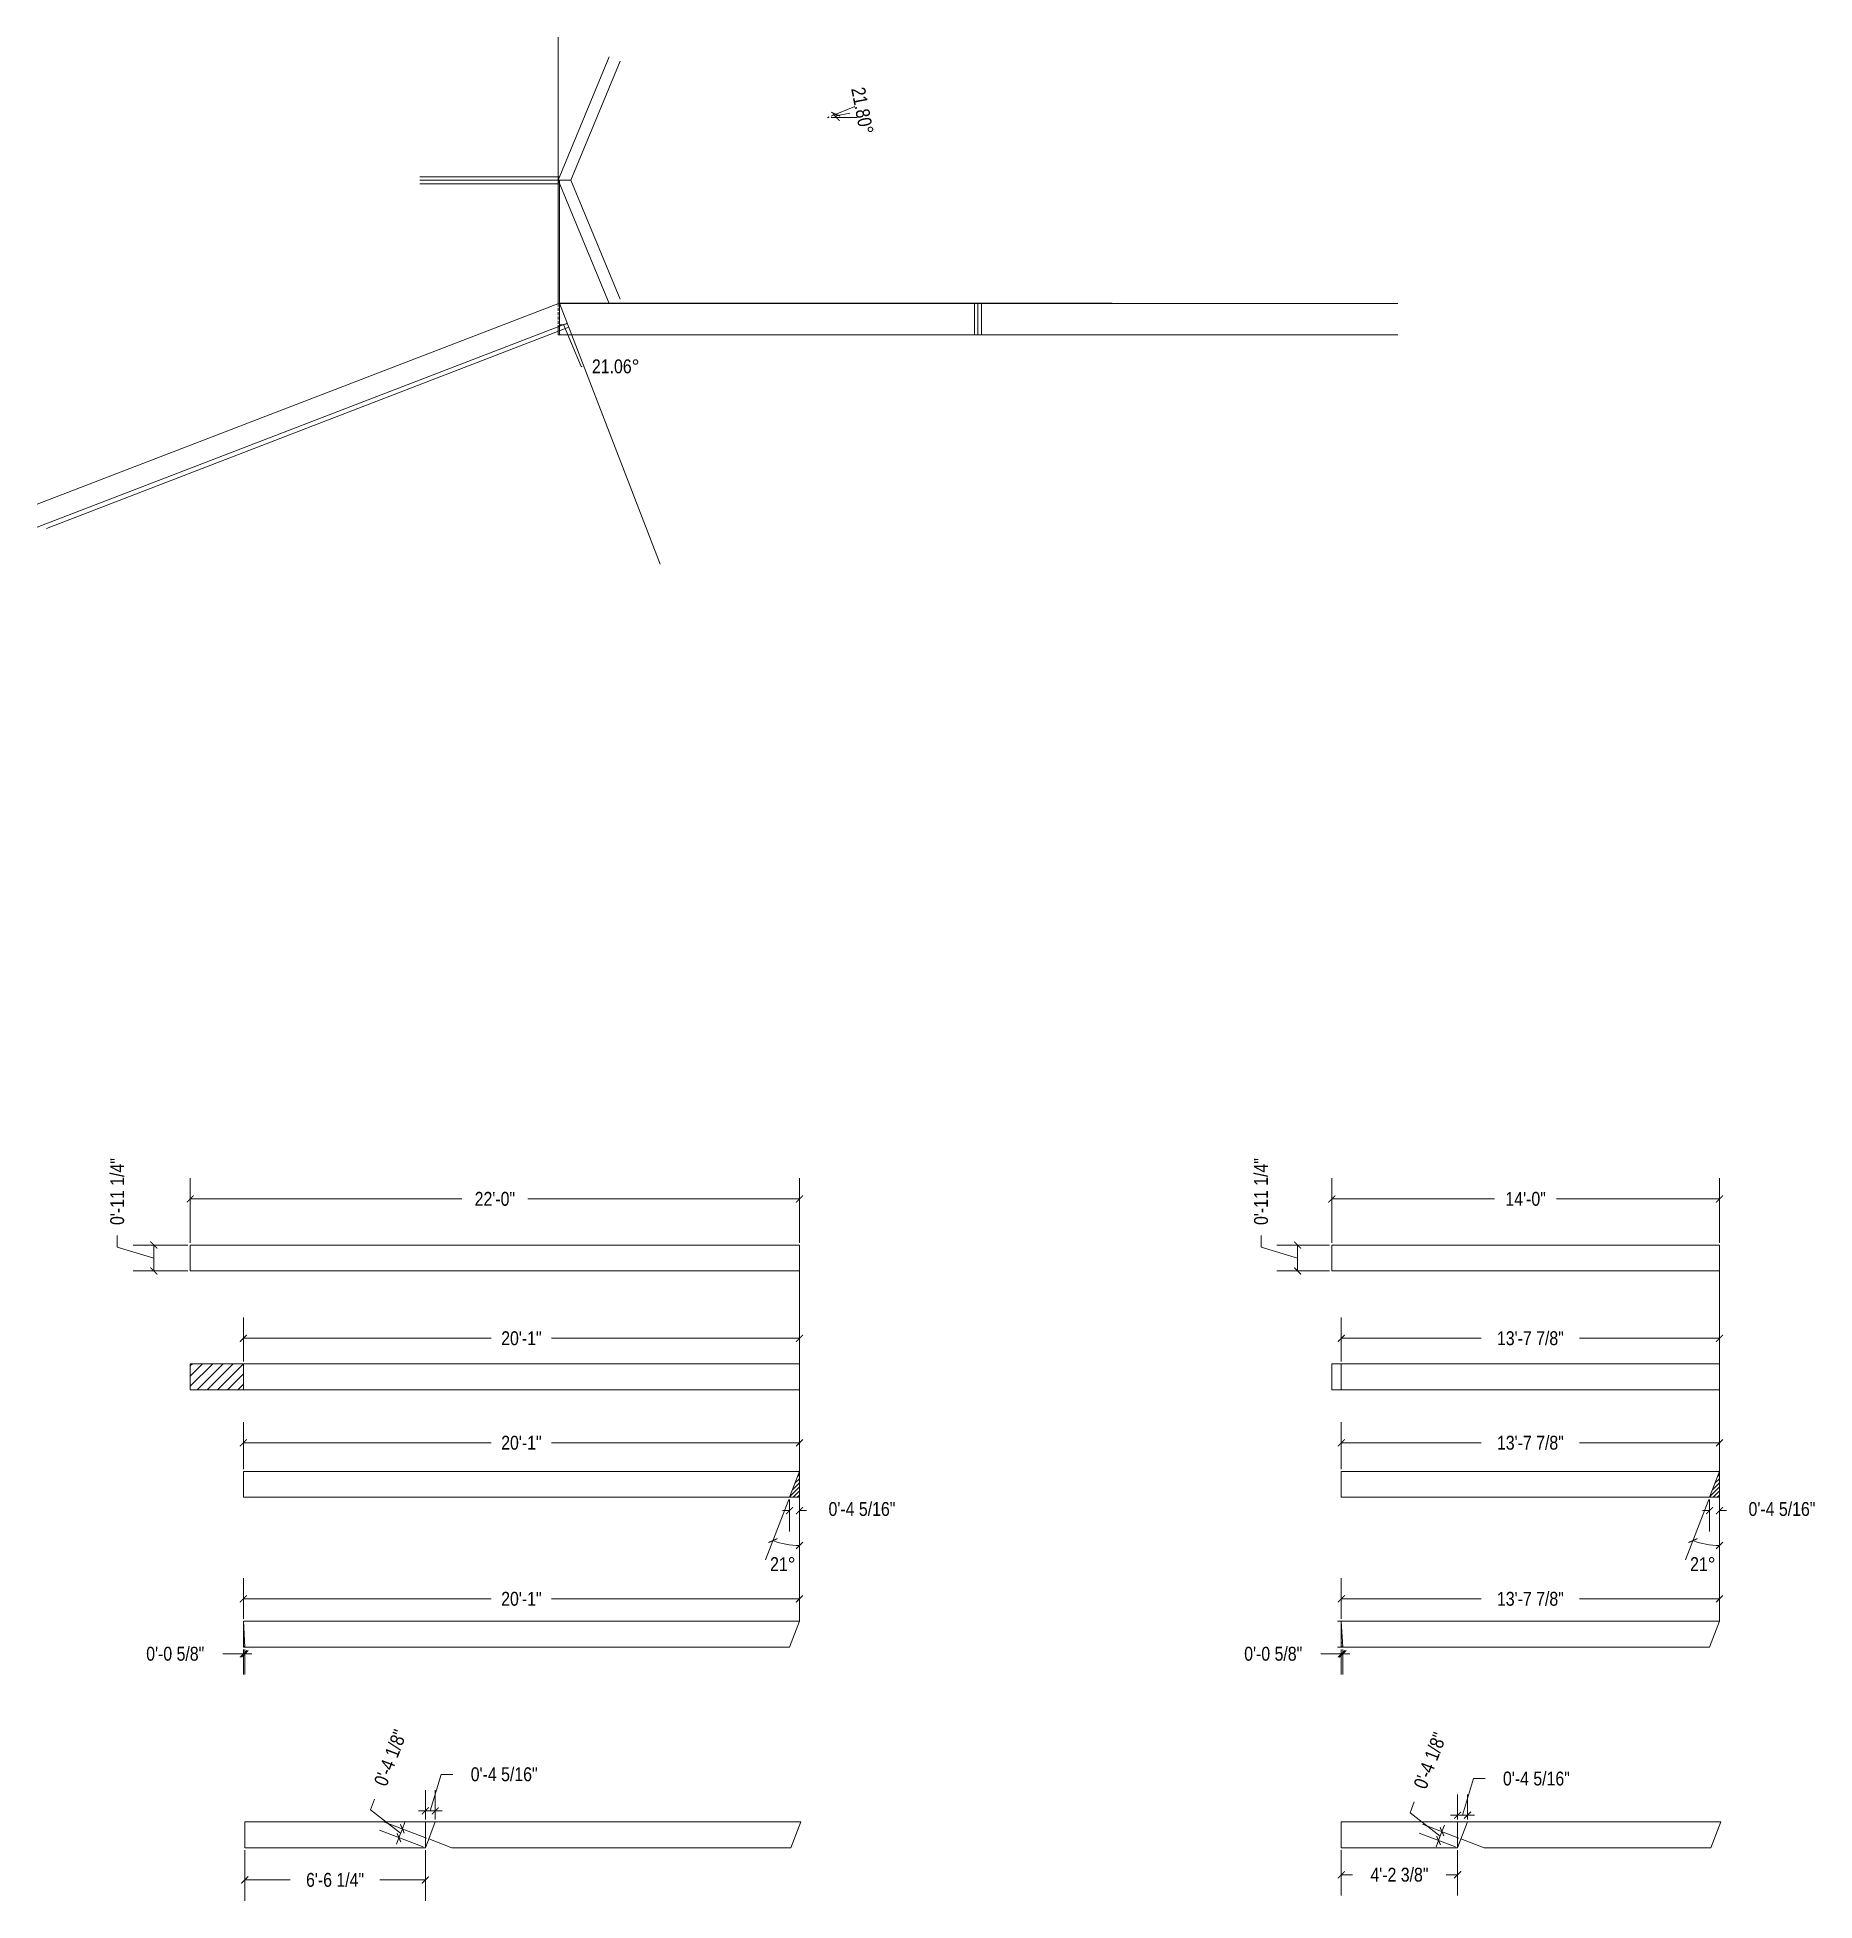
# Model space of a CAD drawing. Header units: inches. Extents: x 20403 to 33128, y 11552 to 20076.
# Drawn here: x 22774 to 23544, y 18234 to 19042 of the extents above; entities that cross this region are included whole.
import ezdxf

# ---------------------------------------------------------------- set-up
doc = ezdxf.new("R2010")
doc.units = ezdxf.units.IN
doc.header["$MEASUREMENT"] = 0
doc.linetypes.add('HIDDEN', pattern=[0.375, 0.25, -0.125])
doc.layers.get('0').update_dxf_attribs({"color": 8, "lineweight": 9})
doc.layers.add('DIMENSIONS', color=7, linetype='Continuous')
doc.layers.add('DIMENSIONS @ 1', color=7, linetype='Continuous')
for name, color, linetype, lineweight in [('GRID LAYOUT', 1, 'Continuous', 9), ('WALL FRAMING', 7, 'Continuous', 30), ('WALL FRAMING @ 1', 7, 'Continuous', 30)]:
    doc.layers.add(name, color=color, linetype=linetype, lineweight=lineweight)
doc.styles.add('ARCHENTLTD', font='technical.ttf', dxfattribs={"height": 6})
doc.dimstyles.new('ARCHENTLTD', dxfattribs={"dimscale": 0.05, "dimtxt": 6, "dimasz": 3, "dimexe": 9, "dimexo": 1, "dimgap": 2.5, "dimtad": 0, "dimdec": 4, "dimzin": 1, "dimdsep": 46, "dimlunit": 4, "dimtxsty": 'ARCHENTLTD', "dimblk": 'ARCHTICK', "dimcen": 6, "dimclrd": 256, "dimclre": 256, "dimclrt": 256, "dimazin": 0, "dimtfac": 1, "dimtdec": 4, "dimtofl": 0, "dimtmove": 1, "dimatfit": 3, "dimldrblk": 'ARCHTICK', "dimfxl": 1, "dimfrac": 2, "dimtolj": 1, "dimtzin": 0, "dimlwd": 9, "dimlwe": 9, "dimarcsym": 0})
pattern_1 = [(45, (-5993.7677, 0), (-0.883883476, 0.883883476), [])]

msp = doc.modelspace()

# ---------------------------------------------------------------- blocks, each defined once
blk = doc.blocks.new('_ArchTick')
at = {"color": 0, "linetype": 'ByBlock', "const_width": 0.15}
blk.add_lwpolyline([(-0.5, -0.5), (0.5, 0.5)], dxfattribs=at)
blk = doc.blocks.new('*D144')
at = {"layer": 'WALL FRAMING', "lineweight": 9}
for p, q in [((23117.77, 19007.56), (23128.12, 19011.7)), ((23117.84, 19006.94), (23129.03, 19006.94)), ((23119.96, 19007.66), (23125.86, 19008.79))]:
    blk.add_line(p, q, dxfattribs=at)
blk.add_arc((23116.22, 19006.94), 3.81, 0, 21.80141, dxfattribs=at)
at = {"layer": 'WALL FRAMING', "lineweight": 9, "xscale": 3, "yscale": 3, "zscale": 3}
for p, rotation in [((23119.76, 19008.36), 111.8014094863752), ((23120.03, 19006.94), 270.0000000000468)]:
    blk.add_blockref('_ArchTick', p, dxfattribs=dict(at, rotation=rotation))
at = {"layer": 'WALL FRAMING', "lineweight": 9, "insert": (23131.32, 19009.85), "char_height": 6, "attachment_point": 5, "rotation": 280.9007, "style": 'ARCHENTLTD'}
blk.add_mtext('\\A1;21.80°', dxfattribs=at)
blk = doc.blocks.new('*D145')
at = {"layer": 'DIMENSIONS', "lineweight": 9}
for p, q in [((23001.87, 18917.2), (23009.45, 18899.02)), ((23009.45, 18899.02), (23009.95, 18899.02))]:
    blk.add_line(p, q, dxfattribs=at)
blk.add_arc((23000.14, 18926.48), 9.44, 270, 291.05889, dxfattribs=at)
at = {"layer": 'DIMENSIONS', "lineweight": 9, "xscale": 0.5, "yscale": 0.5, "zscale": 0.5}
for p, rotation in [((23000.14, 18917.04), 179.9999999999995), ((23003.54, 18917.67), 21.05888593503156)]:
    blk.add_blockref('_ArchTick', p, dxfattribs=dict(at, rotation=rotation))
at = {"layer": 'DIMENSIONS', "lineweight": 9, "insert": (23024.43, 18899.02), "char_height": 6, "attachment_point": 5, "style": 'ARCHENTLTD'}
blk.add_mtext('\\A1;21.06°', dxfattribs=at)
blk = doc.blocks.new('*D146')
at = {"layer": 'DIMENSIONS', "lineweight": 9}
for p, q in [((22863.08, 18467.82), (22863.08, 18486.83)), ((23104.08, 18467.82), (23104.08, 18486.83)), ((22863.08, 18477.83), (22970.5, 18477.83)), ((23104.08, 18477.83), (22996.66, 18477.83))]:
    blk.add_line(p, q, dxfattribs=at)
at = {"layer": 'DIMENSIONS', "lineweight": 9, "xscale": 3, "yscale": 3, "zscale": 3, "rotation": 180}
blk.add_blockref('_ArchTick', (22863.08, 18477.83), dxfattribs=at)
at = {"layer": 'DIMENSIONS', "lineweight": 9, "xscale": 3, "yscale": 3, "zscale": 3}
blk.add_blockref('_ArchTick', (23104.08, 18477.83), dxfattribs=at)
at = {"layer": 'DIMENSIONS', "lineweight": 9, "insert": (22983.58, 18477.83), "char_height": 6, "attachment_point": 5, "style": 'ARCHENTLTD'}
blk.add_mtext('\\A1;20\'-1"', dxfattribs=at)
blk = doc.blocks.new('*D147')
at = {"layer": 'DIMENSIONS', "lineweight": 9}
for p, q in [((23099.77, 18407.92), (23099.77, 18394.17)), ((23104.08, 18407.92), (23104.08, 18394.17)), ((23099.77, 18403.17), (23096.77, 18403.17)), ((23104.08, 18403.17), (23107.08, 18403.17))]:
    blk.add_line(p, q, dxfattribs=at)
at = {"layer": 'DIMENSIONS', "lineweight": 9, "xscale": 3, "yscale": 3, "zscale": 3}
blk.add_blockref('_ArchTick', (23099.77, 18403.17), dxfattribs=at)
at = {"layer": 'DIMENSIONS', "lineweight": 9, "xscale": 3, "yscale": 3, "zscale": 3, "rotation": 180}
blk.add_blockref('_ArchTick', (23104.08, 18403.17), dxfattribs=at)
at = {"layer": 'DIMENSIONS', "lineweight": 9, "insert": (23131.16, 18403.81), "char_height": 6, "attachment_point": 5, "style": 'ARCHENTLTD'}
blk.add_mtext('\\A1;0\'-4 5/16"', dxfattribs=at)
blk = doc.blocks.new('*D148')
at = {"layer": 'DIMENSIONS', "lineweight": 9}
for p, q in [((23099.41, 18407.99), (23089.36, 18381.77)), ((23104.08, 18407.92), (23104.08, 18379.04))]:
    blk.add_line(p, q, dxfattribs=at)
blk.add_arc((23104.08, 18420.17), 32.13, 249.02651, 270, dxfattribs=at)
at = {"layer": 'DIMENSIONS', "lineweight": 9, "xscale": 3, "yscale": 3, "zscale": 3}
for p, rotation in [((23092.58, 18390.17), 159.0265065786872), ((23104.08, 18388.04), 359.9999999999854)]:
    blk.add_blockref('_ArchTick', p, dxfattribs=dict(at, rotation=rotation))
at = {"layer": 'DIMENSIONS', "lineweight": 9, "insert": (23096.85, 18379.97), "char_height": 6, "attachment_point": 5, "style": 'ARCHENTLTD'}
blk.add_mtext('\\A1;21°', dxfattribs=at)
blk = doc.blocks.new('*D149')
at = {"layer": 'DIMENSIONS', "lineweight": 9}
for p, q in [((22854.25, 18341.09), (22863.08, 18341.09)), ((22863.08, 18341.09), (22860.08, 18341.09)), ((22863.08, 18342.95), (22863.08, 18332.09)), ((22863.08, 18341.09), (22863.7, 18341.09)), ((22863.7, 18342.95), (22863.7, 18332.09)), ((22863.7, 18341.09), (22866.7, 18341.09))]:
    blk.add_line(p, q, dxfattribs=at)
at = {"layer": 'DIMENSIONS', "lineweight": 9, "xscale": 3, "yscale": 3, "zscale": 3}
blk.add_blockref('_ArchTick', (22863.08, 18341.09), dxfattribs=at)
at = {"layer": 'DIMENSIONS', "lineweight": 9, "xscale": 3, "yscale": 3, "zscale": 3, "rotation": 180}
blk.add_blockref('_ArchTick', (22863.7, 18341.09), dxfattribs=at)
at = {"layer": 'DIMENSIONS', "lineweight": 9, "insert": (22833.56, 18341.09), "char_height": 6, "attachment_point": 5, "style": 'ARCHENTLTD'}
blk.add_mtext('\\A1;0\'-0 5/8"', dxfattribs=at)
blk = doc.blocks.new('*D150')
at = {"layer": 'DIMENSIONS', "lineweight": 9}
for p, q in [((22840.08, 18519.26), (22840.08, 18547.24)), ((23104.08, 18519.26), (23104.08, 18547.24)), ((22840.08, 18538.24), (22957.77, 18538.24)), ((23104.08, 18538.24), (22986.39, 18538.24))]:
    blk.add_line(p, q, dxfattribs=at)
at = {"layer": 'DIMENSIONS', "lineweight": 9, "xscale": 3, "yscale": 3, "zscale": 3, "rotation": 180}
blk.add_blockref('_ArchTick', (22840.08, 18538.24), dxfattribs=at)
at = {"layer": 'DIMENSIONS', "lineweight": 9, "xscale": 3, "yscale": 3, "zscale": 3}
blk.add_blockref('_ArchTick', (23104.08, 18538.24), dxfattribs=at)
at = {"layer": 'DIMENSIONS', "lineweight": 9, "insert": (22972.08, 18538.24), "char_height": 6, "attachment_point": 5, "style": 'ARCHENTLTD'}
blk.add_mtext('\\A1;22\'-0"', dxfattribs=at)
blk = doc.blocks.new('*D151')
at = {"layer": 'DIMENSIONS', "lineweight": 9}
for p, q in [((22808.44, 18517.39), (22808.44, 18522.39)), ((22839.08, 18518.26), (22815.27, 18518.26)), ((22824.27, 18518.26), (22824.27, 18507.01)), ((22824.27, 18512.64), (22808.44, 18517.39)), ((22839.08, 18507.01), (22815.27, 18507.01))]:
    blk.add_line(p, q, dxfattribs=at)
at = {"layer": 'DIMENSIONS', "lineweight": 9, "xscale": 3, "yscale": 3, "zscale": 3}
for p, rotation in [((22824.27, 18518.26), 90), ((22824.27, 18507.01), 270)]:
    blk.add_blockref('_ArchTick', p, dxfattribs=dict(at, rotation=rotation))
at = {"layer": 'DIMENSIONS', "lineweight": 9, "insert": (22808.44, 18541.44), "char_height": 6, "attachment_point": 5, "rotation": 90, "style": 'ARCHENTLTD'}
blk.add_mtext('\\A1;0\'-11 1/4"', dxfattribs=at)
blk = doc.blocks.new('*D152')
at = {"layer": 'DIMENSIONS', "lineweight": 9}
for p, q in [((22863.08, 18421.17), (22863.08, 18441.54)), ((23104.08, 18421.17), (23104.08, 18441.54)), ((22863.08, 18432.54), (22970.5, 18432.54)), ((23104.08, 18432.54), (22996.66, 18432.54))]:
    blk.add_line(p, q, dxfattribs=at)
at = {"layer": 'DIMENSIONS', "lineweight": 9, "xscale": 3, "yscale": 3, "zscale": 3, "rotation": 180}
blk.add_blockref('_ArchTick', (22863.08, 18432.54), dxfattribs=at)
at = {"layer": 'DIMENSIONS', "lineweight": 9, "xscale": 3, "yscale": 3, "zscale": 3}
blk.add_blockref('_ArchTick', (23104.08, 18432.54), dxfattribs=at)
at = {"layer": 'DIMENSIONS', "lineweight": 9, "insert": (22983.58, 18432.54), "char_height": 6, "attachment_point": 5, "style": 'ARCHENTLTD'}
blk.add_mtext('\\A1;20\'-1"', dxfattribs=at)
blk = doc.blocks.new('*D153')
at = {"layer": 'DIMENSIONS', "lineweight": 9}
for p, q in [((22863.08, 18356.2), (22863.08, 18373.91)), ((23104.08, 18356.2), (23104.08, 18373.91)), ((22863.08, 18364.91), (22970.5, 18364.91)), ((23104.08, 18364.91), (22996.66, 18364.91))]:
    blk.add_line(p, q, dxfattribs=at)
at = {"layer": 'DIMENSIONS', "lineweight": 9, "xscale": 3, "yscale": 3, "zscale": 3, "rotation": 180}
blk.add_blockref('_ArchTick', (22863.08, 18364.91), dxfattribs=at)
at = {"layer": 'DIMENSIONS', "lineweight": 9, "xscale": 3, "yscale": 3, "zscale": 3}
blk.add_blockref('_ArchTick', (23104.08, 18364.91), dxfattribs=at)
at = {"layer": 'DIMENSIONS', "lineweight": 9, "insert": (22983.58, 18364.91), "char_height": 6, "attachment_point": 5, "style": 'ARCHENTLTD'}
blk.add_mtext('\\A1;20\'-1"', dxfattribs=at)
blk = doc.blocks.new('*D249')
at = {"layer": 'DIMENSIONS', "lineweight": 9}
for p, q in [((22944.11, 18273.02), (22948.87, 18288.87)), ((22948.87, 18288.87), (22953.87, 18288.87)), ((22941.95, 18269.29), (22941.95, 18282.02)), ((22946.27, 18269.29), (22946.27, 18282.02)), ((22941.95, 18273.02), (22938.95, 18273.02)), ((22941.95, 18273.02), (22946.27, 18273.02)), ((22946.27, 18273.02), (22949.27, 18273.02))]:
    blk.add_line(p, q, dxfattribs=at)
at = {"layer": 'DIMENSIONS', "lineweight": 9, "xscale": 3, "yscale": 3, "zscale": 3}
blk.add_blockref('_ArchTick', (22941.95, 18273.02), dxfattribs=at)
at = {"layer": 'DIMENSIONS', "lineweight": 9, "xscale": 3, "yscale": 3, "zscale": 3, "rotation": 180}
blk.add_blockref('_ArchTick', (22946.27, 18273.02), dxfattribs=at)
at = {"layer": 'DIMENSIONS', "lineweight": 9, "insert": (22976.11, 18288.87), "char_height": 6, "attachment_point": 5, "style": 'ARCHENTLTD'}
blk.add_mtext('\\A1;0\'-4 5/16"', dxfattribs=at)
blk = doc.blocks.new('*D253')
at = {"layer": 'DIMENSIONS', "lineweight": 9}
for p, q in [((22918.17, 18273.45), (22919.96, 18278.11)), ((22931.25, 18263.35), (22918.17, 18273.45)), ((22942.5, 18261.25), (22923.58, 18268.5)), ((22931.99, 18265.28), (22933.06, 18268.08)), ((22941.02, 18257.4), (22922.11, 18264.65)), ((22930.51, 18261.42), (22929.44, 18258.62)), ((22930.51, 18261.42), (22931.99, 18265.28))]:
    blk.add_line(p, q, dxfattribs=at)
at = {"layer": 'DIMENSIONS', "lineweight": 9, "xscale": 3, "yscale": 3, "zscale": 3}
for p, rotation in [((22930.51, 18261.42), 69.02650657867214), ((22931.99, 18265.28), 249.0265065786721)]:
    blk.add_blockref('_ArchTick', p, dxfattribs=dict(at, rotation=rotation))
at = {"layer": 'DIMENSIONS', "lineweight": 9, "insert": (22926.83, 18296.03), "char_height": 6, "attachment_point": 5, "rotation": 69.02651, "style": 'ARCHENTLTD'}
blk.add_mtext('\\A1;0\'-4 1/8"', dxfattribs=at)
blk = doc.blocks.new('*D254')
at = {"layer": 'DIMENSIONS', "lineweight": 9}
for p, q in [((22863.7, 18256.04), (22863.7, 18234.1)), ((22941.95, 18256.04), (22941.95, 18234.1)), ((22863.7, 18243.1), (22883.44, 18243.1)), ((22941.95, 18243.1), (22922.22, 18243.1))]:
    blk.add_line(p, q, dxfattribs=at)
at = {"layer": 'DIMENSIONS', "lineweight": 9, "xscale": 3, "yscale": 3, "zscale": 3, "rotation": 180}
blk.add_blockref('_ArchTick', (22863.7, 18243.1), dxfattribs=at)
at = {"layer": 'DIMENSIONS', "lineweight": 9, "xscale": 3, "yscale": 3, "zscale": 3}
blk.add_blockref('_ArchTick', (22941.95, 18243.1), dxfattribs=at)
at = {"layer": 'DIMENSIONS', "lineweight": 9, "insert": (22902.83, 18243.1), "char_height": 6, "attachment_point": 5, "style": 'ARCHENTLTD'}
blk.add_mtext('\\A1;6\'-6 1/4"', dxfattribs=at)
blk = doc.blocks.new('*D260')
at = {"layer": 'DIMENSIONS', "lineweight": 9}
for p, q in [((23338.89, 18467.82), (23338.89, 18486.83)), ((23502.77, 18467.82), (23502.77, 18486.83)), ((23338.89, 18477.83), (23399.5, 18477.83)), ((23502.77, 18477.83), (23442.16, 18477.83))]:
    blk.add_line(p, q, dxfattribs=at)
at = {"layer": 'DIMENSIONS', "lineweight": 9, "xscale": 3, "yscale": 3, "zscale": 3, "rotation": 180}
blk.add_blockref('_ArchTick', (23338.89, 18477.83), dxfattribs=at)
at = {"layer": 'DIMENSIONS', "lineweight": 9, "xscale": 3, "yscale": 3, "zscale": 3}
blk.add_blockref('_ArchTick', (23502.77, 18477.83), dxfattribs=at)
at = {"layer": 'DIMENSIONS', "lineweight": 9, "insert": (23420.83, 18477.83), "char_height": 6, "attachment_point": 5, "style": 'ARCHENTLTD'}
blk.add_mtext('\\A1;13\'-7 7/8"', dxfattribs=at)
blk = doc.blocks.new('*D261')
at = {"layer": 'DIMENSIONS', "lineweight": 9}
for p, q in [((23498.46, 18407.92), (23498.46, 18394.17)), ((23502.77, 18407.92), (23502.77, 18394.17)), ((23498.46, 18403.17), (23495.46, 18403.17)), ((23502.77, 18403.17), (23505.77, 18403.17))]:
    blk.add_line(p, q, dxfattribs=at)
at = {"layer": 'DIMENSIONS', "lineweight": 9, "xscale": 3, "yscale": 3, "zscale": 3}
blk.add_blockref('_ArchTick', (23498.46, 18403.17), dxfattribs=at)
at = {"layer": 'DIMENSIONS', "lineweight": 9, "xscale": 3, "yscale": 3, "zscale": 3, "rotation": 180}
blk.add_blockref('_ArchTick', (23502.77, 18403.17), dxfattribs=at)
at = {"layer": 'DIMENSIONS', "lineweight": 9, "insert": (23529.85, 18403.81), "char_height": 6, "attachment_point": 5, "style": 'ARCHENTLTD'}
blk.add_mtext('\\A1;0\'-4 5/16"', dxfattribs=at)
blk = doc.blocks.new('*D262')
at = {"layer": 'DIMENSIONS', "lineweight": 9}
for p, q in [((23498.1, 18407.99), (23488.05, 18381.77)), ((23502.77, 18407.92), (23502.77, 18379.04))]:
    blk.add_line(p, q, dxfattribs=at)
blk.add_arc((23502.77, 18420.17), 32.13, 249.02651, 270, dxfattribs=at)
at = {"layer": 'DIMENSIONS', "lineweight": 9, "xscale": 3, "yscale": 3, "zscale": 3}
for p, rotation in [((23491.27, 18390.17), 159.0265065786532), ((23502.77, 18388.04), 359.9999999999854)]:
    blk.add_blockref('_ArchTick', p, dxfattribs=dict(at, rotation=rotation))
at = {"layer": 'DIMENSIONS', "lineweight": 9, "insert": (23495.54, 18379.97), "char_height": 6, "attachment_point": 5, "style": 'ARCHENTLTD'}
blk.add_mtext('\\A1;21°', dxfattribs=at)
blk = doc.blocks.new('*D263')
at = {"layer": 'DIMENSIONS', "lineweight": 9}
for p, q in [((23330.06, 18341.09), (23338.89, 18341.09)), ((23338.89, 18341.09), (23335.89, 18341.09)), ((23338.89, 18342.95), (23338.89, 18332.09)), ((23338.89, 18341.09), (23339.52, 18341.09)), ((23339.52, 18342.95), (23339.52, 18332.09)), ((23339.52, 18341.09), (23342.52, 18341.09))]:
    blk.add_line(p, q, dxfattribs=at)
at = {"layer": 'DIMENSIONS', "lineweight": 9, "xscale": 3, "yscale": 3, "zscale": 3}
blk.add_blockref('_ArchTick', (23338.89, 18341.09), dxfattribs=at)
at = {"layer": 'DIMENSIONS', "lineweight": 9, "xscale": 3, "yscale": 3, "zscale": 3, "rotation": 180}
blk.add_blockref('_ArchTick', (23339.52, 18341.09), dxfattribs=at)
at = {"layer": 'DIMENSIONS', "lineweight": 9, "insert": (23309.38, 18341.09), "char_height": 6, "attachment_point": 5, "style": 'ARCHENTLTD'}
blk.add_mtext('\\A1;0\'-0 5/8"', dxfattribs=at)
blk = doc.blocks.new('*D256')
at = {"layer": 'DIMENSIONS', "lineweight": 9}
for p, q in [((23334.77, 18519.26), (23334.77, 18547.24)), ((23502.77, 18519.26), (23502.77, 18547.24)), ((23334.77, 18538.24), (23405.33, 18538.24)), ((23502.77, 18538.24), (23432.21, 18538.24))]:
    blk.add_line(p, q, dxfattribs=at)
at = {"layer": 'DIMENSIONS', "lineweight": 9, "xscale": 3, "yscale": 3, "zscale": 3, "rotation": 180}
blk.add_blockref('_ArchTick', (23334.77, 18538.24), dxfattribs=at)
at = {"layer": 'DIMENSIONS', "lineweight": 9, "xscale": 3, "yscale": 3, "zscale": 3}
blk.add_blockref('_ArchTick', (23502.77, 18538.24), dxfattribs=at)
at = {"layer": 'DIMENSIONS', "lineweight": 9, "insert": (23418.77, 18538.24), "char_height": 6, "attachment_point": 5, "style": 'ARCHENTLTD'}
blk.add_mtext('\\A1;14\'-0"', dxfattribs=at)
blk = doc.blocks.new('*D257')
at = {"layer": 'DIMENSIONS', "lineweight": 9}
for p, q in [((23304.13, 18517.39), (23304.13, 18522.39)), ((23333.77, 18518.26), (23310.96, 18518.26)), ((23319.96, 18518.26), (23319.96, 18507.01)), ((23319.96, 18512.64), (23304.13, 18517.39)), ((23333.77, 18507.01), (23310.96, 18507.01))]:
    blk.add_line(p, q, dxfattribs=at)
at = {"layer": 'DIMENSIONS', "lineweight": 9, "xscale": 3, "yscale": 3, "zscale": 3}
for p, rotation in [((23319.96, 18518.26), 90), ((23319.96, 18507.01), 270)]:
    blk.add_blockref('_ArchTick', p, dxfattribs=dict(at, rotation=rotation))
at = {"layer": 'DIMENSIONS', "lineweight": 9, "insert": (23304.13, 18541.44), "char_height": 6, "attachment_point": 5, "rotation": 90, "style": 'ARCHENTLTD'}
blk.add_mtext('\\A1;0\'-11 1/4"', dxfattribs=at)
blk = doc.blocks.new('*D258')
at = {"layer": 'DIMENSIONS', "lineweight": 9}
for p, q in [((23338.89, 18421.17), (23338.89, 18441.54)), ((23502.77, 18421.17), (23502.77, 18441.54)), ((23338.89, 18432.54), (23399.5, 18432.54)), ((23502.77, 18432.54), (23442.16, 18432.54))]:
    blk.add_line(p, q, dxfattribs=at)
at = {"layer": 'DIMENSIONS', "lineweight": 9, "xscale": 3, "yscale": 3, "zscale": 3, "rotation": 180}
blk.add_blockref('_ArchTick', (23338.89, 18432.54), dxfattribs=at)
at = {"layer": 'DIMENSIONS', "lineweight": 9, "xscale": 3, "yscale": 3, "zscale": 3}
blk.add_blockref('_ArchTick', (23502.77, 18432.54), dxfattribs=at)
at = {"layer": 'DIMENSIONS', "lineweight": 9, "insert": (23420.83, 18432.54), "char_height": 6, "attachment_point": 5, "style": 'ARCHENTLTD'}
blk.add_mtext('\\A1;13\'-7 7/8"', dxfattribs=at)
blk = doc.blocks.new('*D259')
at = {"layer": 'DIMENSIONS', "lineweight": 9}
for p, q in [((23338.89, 18356.2), (23338.89, 18373.91)), ((23502.77, 18356.2), (23502.77, 18373.91)), ((23338.89, 18364.91), (23399.5, 18364.91)), ((23502.77, 18364.91), (23442.16, 18364.91))]:
    blk.add_line(p, q, dxfattribs=at)
at = {"layer": 'DIMENSIONS', "lineweight": 9, "xscale": 3, "yscale": 3, "zscale": 3, "rotation": 180}
blk.add_blockref('_ArchTick', (23338.89, 18364.91), dxfattribs=at)
at = {"layer": 'DIMENSIONS', "lineweight": 9, "xscale": 3, "yscale": 3, "zscale": 3}
blk.add_blockref('_ArchTick', (23502.77, 18364.91), dxfattribs=at)
at = {"layer": 'DIMENSIONS', "lineweight": 9, "insert": (23420.83, 18364.91), "char_height": 6, "attachment_point": 5, "style": 'ARCHENTLTD'}
blk.add_mtext('\\A1;13\'-7 7/8"', dxfattribs=at)
blk = doc.blocks.new('*D270')
at = {"layer": 'DIMENSIONS', "lineweight": 9}
for p, q in [((23338.89, 18256.04), (23338.89, 18236.33)), ((23389.27, 18256.04), (23389.27, 18236.33)), ((23338.89, 18245.33), (23343.77, 18245.33)), ((23389.27, 18245.33), (23384.4, 18245.33))]:
    blk.add_line(p, q, dxfattribs=at)
at = {"layer": 'DIMENSIONS', "lineweight": 9, "xscale": 3, "yscale": 3, "zscale": 3, "rotation": 180}
blk.add_blockref('_ArchTick', (23338.89, 18245.33), dxfattribs=at)
at = {"layer": 'DIMENSIONS', "lineweight": 9, "xscale": 3, "yscale": 3, "zscale": 3}
blk.add_blockref('_ArchTick', (23389.27, 18245.33), dxfattribs=at)
at = {"layer": 'DIMENSIONS', "lineweight": 9, "insert": (23364.08, 18245.33), "char_height": 6, "attachment_point": 5, "style": 'ARCHENTLTD'}
blk.add_mtext('\\A1;4\'-2 3/8"', dxfattribs=at)
blk = doc.blocks.new('*D271')
at = {"layer": 'DIMENSIONS', "lineweight": 9}
for p, q in [((23391.43, 18271.16), (23396.18, 18287.02)), ((23396.18, 18287.02), (23401.18, 18287.02)), ((23389.27, 18269.29), (23389.27, 18280.16)), ((23393.58, 18269.29), (23393.58, 18280.16)), ((23389.27, 18271.16), (23386.27, 18271.16)), ((23389.27, 18271.16), (23393.58, 18271.16)), ((23393.58, 18271.16), (23396.58, 18271.16))]:
    blk.add_line(p, q, dxfattribs=at)
at = {"layer": 'DIMENSIONS', "lineweight": 9, "xscale": 3, "yscale": 3, "zscale": 3}
blk.add_blockref('_ArchTick', (23389.27, 18271.16), dxfattribs=at)
at = {"layer": 'DIMENSIONS', "lineweight": 9, "xscale": 3, "yscale": 3, "zscale": 3, "rotation": 180}
blk.add_blockref('_ArchTick', (23393.58, 18271.16), dxfattribs=at)
at = {"layer": 'DIMENSIONS', "lineweight": 9, "insert": (23423.43, 18287.02), "char_height": 6, "attachment_point": 5, "style": 'ARCHENTLTD'}
blk.add_mtext('\\A1;0\'-4 5/16"', dxfattribs=at)
blk = doc.blocks.new('*D272')
at = {"layer": 'DIMENSIONS', "lineweight": 9}
for p, q in [((23368.69, 18272.22), (23370.48, 18276.89)), ((23381.77, 18262.12), (23368.69, 18272.22)), ((23388.34, 18257.4), (23372.62, 18263.42)), ((23389.81, 18261.25), (23374.1, 18267.27)), ((23381.03, 18260.2), (23379.95, 18257.4)), ((23381.03, 18260.2), (23382.5, 18264.05)), ((23382.5, 18264.05), (23383.58, 18266.85))]:
    blk.add_line(p, q, dxfattribs=at)
at = {"layer": 'DIMENSIONS', "lineweight": 9, "xscale": 3, "yscale": 3, "zscale": 3}
for p, rotation in [((23381.03, 18260.2), 69.02650657870676), ((23382.5, 18264.05), 249.0265065787067)]:
    blk.add_blockref('_ArchTick', p, dxfattribs=dict(at, rotation=rotation))
at = {"layer": 'DIMENSIONS', "lineweight": 9, "insert": (23377.35, 18294.8), "char_height": 6, "attachment_point": 5, "rotation": 69.02651, "style": 'ARCHENTLTD'}
blk.add_mtext('\\A1;0\'-4 1/8"', dxfattribs=at)

# ---------------------------------------------------------------- dimensions: what is measured, and where the dimension line sits
at = {"layer": 'DIMENSIONS @ 1', "color": 2, "lineweight": 9}
dim = msp.add_angular_dim_2l(base=(23001.29742, 18917.10774), line1=((23000.14382, 18978.22834), (23000.14382, 18912.73735)), line2=((23000.14382, 18926.47658), (23043.72405, 18813.29401)), dimstyle='ARCHENTLTD', override={"dimscale": 1, "dimasz": 0.5, "dimtix": 0, "dimtofl": 0, "dimtmove": 1, "dimatfit": 3}, dxfattribs=at)
dim.commit()
dim.dimension.update_dxf_attribs({"geometry": '*D145', "text_midpoint": (23024.42596, 18899.0227), "dimtype": 130})
at = {"layer": 'DIMENSIONS @ 1', "lineweight": 9}
for base, p1, p2, picture, middle in [((22824.26531, 18507.01328), (22840.07841, 18518.26328), (22840.07841, 18507.01328), '*D151', (22808.44213, 18524.88523)), ((23319.95569, 18507.01328), (23334.7688, 18518.26328), (23334.7688, 18507.01328), '*D257', (23304.13252, 18524.88523))]:
    dim = msp.add_linear_dim(base=base, p1=p1, p2=p2, angle=90, dimstyle='ARCHENTLTD', override={"dimscale": 1, "dimtix": 0, "dimtofl": 0, "dimtmove": 1, "dimatfit": 3}, dxfattribs=at)
    dim.commit()
    dim.dimension.update_dxf_attribs({"geometry": picture, "text_midpoint": middle})
for base, p1, p2, picture, middle in [((23104.07841, 18538.23612), (22840.07841, 18518.26328), (23104.07841, 18518.26328), '*D150', (22972.07841, 18538.23612)), ((23502.7688, 18538.23612), (23334.7688, 18518.26328), (23502.7688, 18518.26328), '*D256', (23418.7688, 18538.23612)), ((23104.07841, 18477.8342), (22863.07841, 18466.82343), (23104.07841, 18466.82343), '*D146', (22983.57841, 18477.8342)), ((23502.7688, 18477.8342), (23338.8938, 18466.82343), (23502.7688, 18466.82343), '*D260', (23420.8313, 18477.8342)), ((22863.07841, 18432.53941), (23104.07841, 18420.17252), (22863.07841, 18420.17252), '*D152', (22983.57841, 18432.53941)), ((23338.8938, 18432.53941), (23502.7688, 18420.17252), (23338.8938, 18420.17252), '*D258', (23420.8313, 18432.53941)), ((22863.07841, 18364.9055), (23104.07841, 18355.19596), (22863.07841, 18355.19596), '*D153', (22983.57841, 18364.9055)), ((23338.8938, 18364.9055), (23502.7688, 18355.19596), (23338.8938, 18355.19596), '*D259', (23420.8313, 18364.9055)), ((22946.26686, 18273.01966), (22941.95436, 18268.28722), (22946.26686, 18268.28722), '*D249', (22956.3666, 18288.87296)), ((22941.95436, 18243.09589), (22863.70436, 18257.03722), (22941.95436, 18257.03722), '*D254', (22902.82936, 18243.09589))]:
    dim = msp.add_linear_dim(base=base, p1=p1, p2=p2, dimstyle='ARCHENTLTD', override={"dimscale": 1, "dimtix": 0, "dimtofl": 0, "dimtmove": 1, "dimatfit": 3}, dxfattribs=at)
    dim.commit()
    dim.dimension.update_dxf_attribs({"geometry": picture, "text_midpoint": middle})
for base, line1, line2, picture, middle in [((23096.3146, 18388.9926), ((23104.07841, 18420.17252), (23104.07841, 18408.92252)), ((23099.76591, 18408.92252), (23104.07841, 18420.17252)), '*D148', (23096.84894, 18379.97058)), ((23495.00498, 18388.9926), ((23502.7688, 18420.17252), (23502.7688, 18408.92252)), ((23498.4563, 18408.92252), (23502.7688, 18420.17252)), '*D262', (23495.53932, 18379.97058))]:
    dim = msp.add_angular_dim_2l(base=base, line1=line1, line2=line2, dimstyle='ARCHENTLTD', override={"dimscale": 1, "dimadec": 0, "dimtix": 0, "dimtofl": 0, "dimtmove": 1, "dimatfit": 3}, dxfattribs=at)
    dim.commit()
    dim.dimension.update_dxf_attribs({"geometry": picture, "text_midpoint": middle, "dimtype": 130})
for base, p1, p2, picture, middle in [((23104.07841, 18403.1717), (23099.76591, 18408.92252), (23104.07841, 18408.92252), '*D147', (23131.1576, 18403.80625)), ((23502.7688, 18403.1717), (23498.4563, 18408.92252), (23502.7688, 18408.92252), '*D261', (23529.84799, 18403.80625)), ((22863.70341, 18341.08606), (22863.07841, 18343.94596), (22863.70341, 18343.94596), '*D149', (22833.56294, 18342.31473)), ((23339.5188, 18341.08606), (23338.8938, 18343.94596), (23339.5188, 18343.94596), '*D263', (23309.37832, 18342.31473))]:
    dim = msp.add_linear_dim(base=base, p1=p1, p2=p2, dimstyle='ARCHENTLTD', override={"dimscale": 1, "dimtix": 0, "dimtofl": 0, "dimtmove": 1, "dimatfit": 3}, dxfattribs=at)
    dim.commit()
    dim.dimension.update_dxf_attribs({"geometry": picture, "text_midpoint": middle, "dimtype": 128})
for p1, p2, distance, picture, middle in [((22941.95436, 18257.03722), (22943.43084, 18260.88892), 12.25532, '*D253', (22920.85804, 18280.44892)), ((23389.2688, 18257.03722), (23390.74527, 18260.88888), 8.82584, '*D272', (23371.37474, 18279.22136))]:
    dim = msp.add_aligned_dim(p1=p1, p2=p2, distance=distance, dimstyle='ARCHENTLTD', override={"dimscale": 1, "dimtix": 0, "dimtofl": 0, "dimtmove": 1, "dimatfit": 3}, dxfattribs=at)
    dim.commit()
    dim.dimension.update_dxf_attribs({"geometry": picture, "text_midpoint": middle})
at = {"layer": 'DIMENSIONS @ 1', "color": 1, "lineweight": 9}
for base, p1, p2, picture, middle in [((23393.5813, 18271.16322), (23389.2688, 18268.28722), (23393.5813, 18268.28722), '*D271', (23403.68104, 18287.01652)), ((23389.2688, 18245.32918), (23338.8938, 18257.03722), (23389.2688, 18257.03722), '*D270', (23364.0813, 18245.32918))]:
    dim = msp.add_linear_dim(base=base, p1=p1, p2=p2, dimstyle='ARCHENTLTD', override={"dimscale": 1, "dimtix": 0, "dimtofl": 0, "dimtmove": 1, "dimatfit": 3}, dxfattribs=at)
    dim.commit()
    dim.dimension.update_dxf_attribs({"geometry": picture, "text_midpoint": middle})
at = {"layer": 'WALL FRAMING @ 1', "lineweight": 9}
dim = msp.add_angular_dim_2l(base=(23120.00167, 19007.42116), line1=((23116.21764, 19006.93862), (23116.84264, 19006.93862)), line2=((23116.84264, 19007.18862), (23116.21764, 19006.93862)), dimstyle='ARCHENTLTD', override={"dimscale": 1, "dimtix": 0, "dimtofl": 0, "dimtmove": 1, "dimatfit": 3}, dxfattribs=at)
dim.commit()
dim.dimension.update_dxf_attribs({"geometry": '*D144', "text_midpoint": (23131.31938, 19009.84695)})

# ---------------------------------------------------------------- hatches: boundary and pattern name
at = {"layer": 'DIMENSIONS', "lineweight": 9}
h = msp.add_hatch(dxfattribs=at)
h.set_pattern_fill('ANSI31', color=256, scale=25, style=0)
h.set_pattern_definition([(45, (-5993.7677, 0), (-2.2097087, 2.2097087), [])])
h.paths.add_polyline_path([(22840.07841, 18466.82343), (22840.07841, 18455.57343), (22863.07841, 18455.57343), (22863.07841, 18466.82343)])
h = msp.add_hatch(dxfattribs=at)
h.set_pattern_fill('ANSI31', color=256, scale=10, style=0)
h.set_pattern_definition(pattern_1)
h.paths.add_polyline_path([(23104.07841, 18420.17252), (23099.76591, 18408.92252), (23104.07841, 18408.92252)])
h = msp.add_hatch(dxfattribs=at)
h.set_pattern_fill('ANSI31', color=256, scale=10, style=0)
h.set_pattern_definition([(45, (-5595.0773, 0), (-0.883883476, 0.883883476), [])])
h.paths.add_polyline_path([(23502.7688, 18420.17252), (23498.4563, 18408.92252), (23502.7688, 18408.92252)])
h = msp.add_hatch(dxfattribs=at)
h.set_pattern_fill('ANSI31', color=256, scale=10, style=0)
h.set_pattern_definition(pattern_1)
h.paths.add_polyline_path([(22863.07841, 18355.19596), (22863.07841, 18343.94596), (22863.70341, 18343.94596)])
h = msp.add_hatch(dxfattribs=at)
h.set_pattern_fill('ANSI31', color=256, scale=10, style=0)
h.set_pattern_definition([(45, (-5517.9523, 0), (-0.883883476, 0.883883476), [])])
h.paths.add_polyline_path([(23338.8938, 18355.19596), (23338.8938, 18343.94596), (23339.5188, 18343.94596)])

# ---------------------------------------------------------------- linework, layer by layer
at = {"layer": 'DIMENSIONS', "color": 2, "lineweight": 9}
for p, q in [((23000.14382, 18978.22834), (23000.14382, 18979.72834)), ((23104.07841, 18507.01328), (23104.07841, 18355.19596)), ((23502.7688, 18507.01328), (23502.7688, 18355.19596))]:
    msp.add_line(p, q, dxfattribs=at)
at = {"layer": 'DIMENSIONS', "lineweight": 9}
for p, q in [((22840.07841, 18507.01328), (22840.07841, 18518.26328)), ((23104.07841, 18518.26328), (23104.07841, 18507.01328)), ((23334.7688, 18507.01328), (23334.7688, 18518.26328)), ((23502.7688, 18518.26328), (23502.7688, 18507.01328)), ((23104.07841, 18507.01328), (22840.07841, 18507.01328)), ((23502.7688, 18507.01328), (23334.7688, 18507.01328)), ((22840.07841, 18455.57343), (22840.07841, 18466.82343)), ((22863.07841, 18466.82343), (22863.07841, 18455.57343)), ((23104.07841, 18466.82343), (23104.07841, 18455.57343)), ((23334.7688, 18455.57343), (23334.7688, 18466.82343)), ((23338.8938, 18466.82343), (23338.8938, 18455.57343)), ((23502.7688, 18466.82343), (23502.7688, 18455.57343)), ((22863.07841, 18455.57343), (22840.07841, 18455.57343)), ((23104.07841, 18455.57343), (22863.07841, 18455.57343)), ((23502.7688, 18455.57343), (23334.7688, 18455.57343)), ((23357.7688, 18455.57343), (23334.7688, 18455.57343)), ((22863.07841, 18420.17252), (22863.07841, 18408.92252)), ((23099.76591, 18408.92252), (23104.07841, 18420.17252)), ((23104.07841, 18420.17252), (23104.07841, 18408.92252)), ((23338.8938, 18420.17252), (23338.8938, 18408.92252)), ((23498.4563, 18408.92252), (23502.7688, 18420.17252)), ((23502.7688, 18420.17252), (23502.7688, 18408.92252)), ((23099.76591, 18408.92252), (22863.07841, 18408.92252)), ((23104.07841, 18408.92252), (23099.76591, 18408.92252)), ((23498.4563, 18408.92252), (23338.8938, 18408.92252)), ((23502.7688, 18408.92252), (23498.4563, 18408.92252)), ((22863.07841, 18355.19596), (22863.07841, 18343.94596)), ((22863.70341, 18343.94596), (22863.07841, 18355.19596)), ((23099.76591, 18343.94596), (23104.07841, 18355.19596)), ((23338.8938, 18355.19596), (23338.8938, 18343.94596)), ((23339.5188, 18343.94596), (23338.8938, 18355.19596)), ((23498.4563, 18343.94596), (23502.7688, 18355.19596)), ((22863.70436, 18343.94596), (22863.07841, 18343.94596)), ((23099.76591, 18343.94596), (22863.70436, 18343.94596)), ((23498.4563, 18343.94596), (23337.2063, 18343.94596)), ((23337.83224, 18343.94596), (23337.2063, 18343.94596)), ((22863.70436, 18268.28722), (22863.70436, 18257.03722)), ((23100.39186, 18257.03722), (23104.70436, 18268.28722)), ((23338.8938, 18268.28722), (23338.8938, 18257.03722)), ((23338.8938, 18268.28722), (23338.8938, 18257.03722)), ((23499.08224, 18257.03722), (23503.39474, 18268.28722)), ((22941.95436, 18261.16222), (22941.95436, 18261.16222)), ((22941.95436, 18257.03722), (22943.43084, 18260.88892)), ((22943.43084, 18260.88892), (22953.47876, 18257.03722)), ((23389.2688, 18257.03722), (23390.74528, 18260.88892)), ((23390.74528, 18260.88892), (23400.7932, 18257.03722)), ((22941.95436, 18257.03722), (22863.70436, 18257.03722)), ((23100.39186, 18257.03722), (22953.47876, 18257.03722)), ((23389.2688, 18257.03722), (23338.8938, 18257.03722)), ((23499.08224, 18257.03722), (23400.7932, 18257.03722))]:
    msp.add_line(p, q, dxfattribs=at)
at = {"layer": 'DIMENSIONS', "color": 1, "lineweight": 9}
for p in [(23389.2688, 18268.28722), (23393.5813, 18268.28722)]:
    msp.add_line(p, (23389.2688, 18257.03722), dxfattribs=at)
at = {"layer": 'GRID LAYOUT', "color": 2, "lineweight": 9}
msp.add_line((23000.14382, 18926.47658), (23043.72405, 18813.29401), dxfattribs=at)
at = {"layer": 'WALL FRAMING', "color": 1, "lineweight": 9}
for p, q in [((22999.52249, 18926.23735), (22999.52249, 19041.68284)), ((22941.95436, 18257.03722), (22941.95436, 18268.28722)), ((22941.95436, 18257.03722), (22946.26686, 18268.28722))]:
    msp.add_line(p, q, dxfattribs=at)
at = {"layer": 'WALL FRAMING', "lineweight": 9}
for p, q in [((22999.52249, 18979.72834), (23021.67919, 19033.21934)), ((23005.06975, 18979.72834), (23026.41407, 19031.25809)), ((23116.84264, 19007.18862), (23116.21764, 19006.93862)), ((23116.21764, 19006.93862), (23116.84264, 19006.93862)), ((23116.84264, 19006.93862), (23116.84264, 19007.18862)), ((23000.14382, 18981.22834), (22939.52249, 18981.22834)), ((23005.06975, 18979.72834), (22939.52249, 18979.72834)), ((22999.52249, 18979.72834), (23021.67919, 18926.23735)), ((23005.06975, 18979.72834), (23026.41407, 18928.1986)), ((23000.14382, 18978.22834), (22939.52249, 18978.22834)), ((23000.14382, 18978.22834), (23000.14382, 18912.73735)), ((22773.77867, 18839.31611), (23000.14382, 18926.47658)), ((22999.52249, 18926.23735), (23363.32402, 18926.23735)), ((23000.14382, 18926.47658), (23239.53952, 18926.47658)), ((23179.92326, 18912.73735), (23179.92326, 18926.47658)), ((23181.42326, 18926.23735), (23182.92326, 18926.47658)), ((23181.42326, 18912.73735), (23181.42326, 18926.23735)), ((23182.92326, 18912.73735), (23182.92326, 18926.47658)), ((22773.77867, 18829.31611), (23003.4971, 18917.76774)), ((22777.8211, 18828.81748), (23004.18625, 18915.97795)), ((22999.52249, 18916.23735), (22999.52249, 18912.73735)), ((22999.52249, 18912.73735), (23363.32402, 18912.73735)), ((22840.07841, 18518.26328), (23104.07841, 18518.26328)), ((23334.7688, 18518.26328), (23502.7688, 18518.26328)), ((22840.07841, 18466.82343), (22863.07841, 18466.82343)), ((22863.07841, 18466.82343), (23104.07841, 18466.82343)), ((23334.7688, 18466.82343), (23357.7688, 18466.82343)), ((23334.7688, 18466.82343), (23502.7688, 18466.82343)), ((22863.07841, 18420.17252), (23104.07841, 18420.17252)), ((23338.8938, 18420.17252), (23502.7688, 18420.17252)), ((22863.07841, 18355.19596), (23104.07841, 18355.19596)), ((23337.2063, 18355.19596), (23502.7688, 18355.19596)), ((22863.70436, 18268.28722), (23104.70436, 18268.28722)), ((23338.8938, 18268.28722), (23503.39474, 18268.28722))]:
    msp.add_line(p, q, dxfattribs=at)
at = {"layer": 'WALL FRAMING', "linetype": 'HIDDEN', "lineweight": 9, "ltscale": 5}
msp.add_line((22999.52249, 18926.23735), (22999.52249, 18916.23735), dxfattribs=at)

msp.set_redraw_order([(e.dxf.handle, doc.entitydb.next_handle()) for e in msp.query("TEXT MTEXT ATTDEF DIMENSION ARC_DIMENSION")])  # texts and dimensions are drawn at this point

doc.saveas('drawing.dxf')
